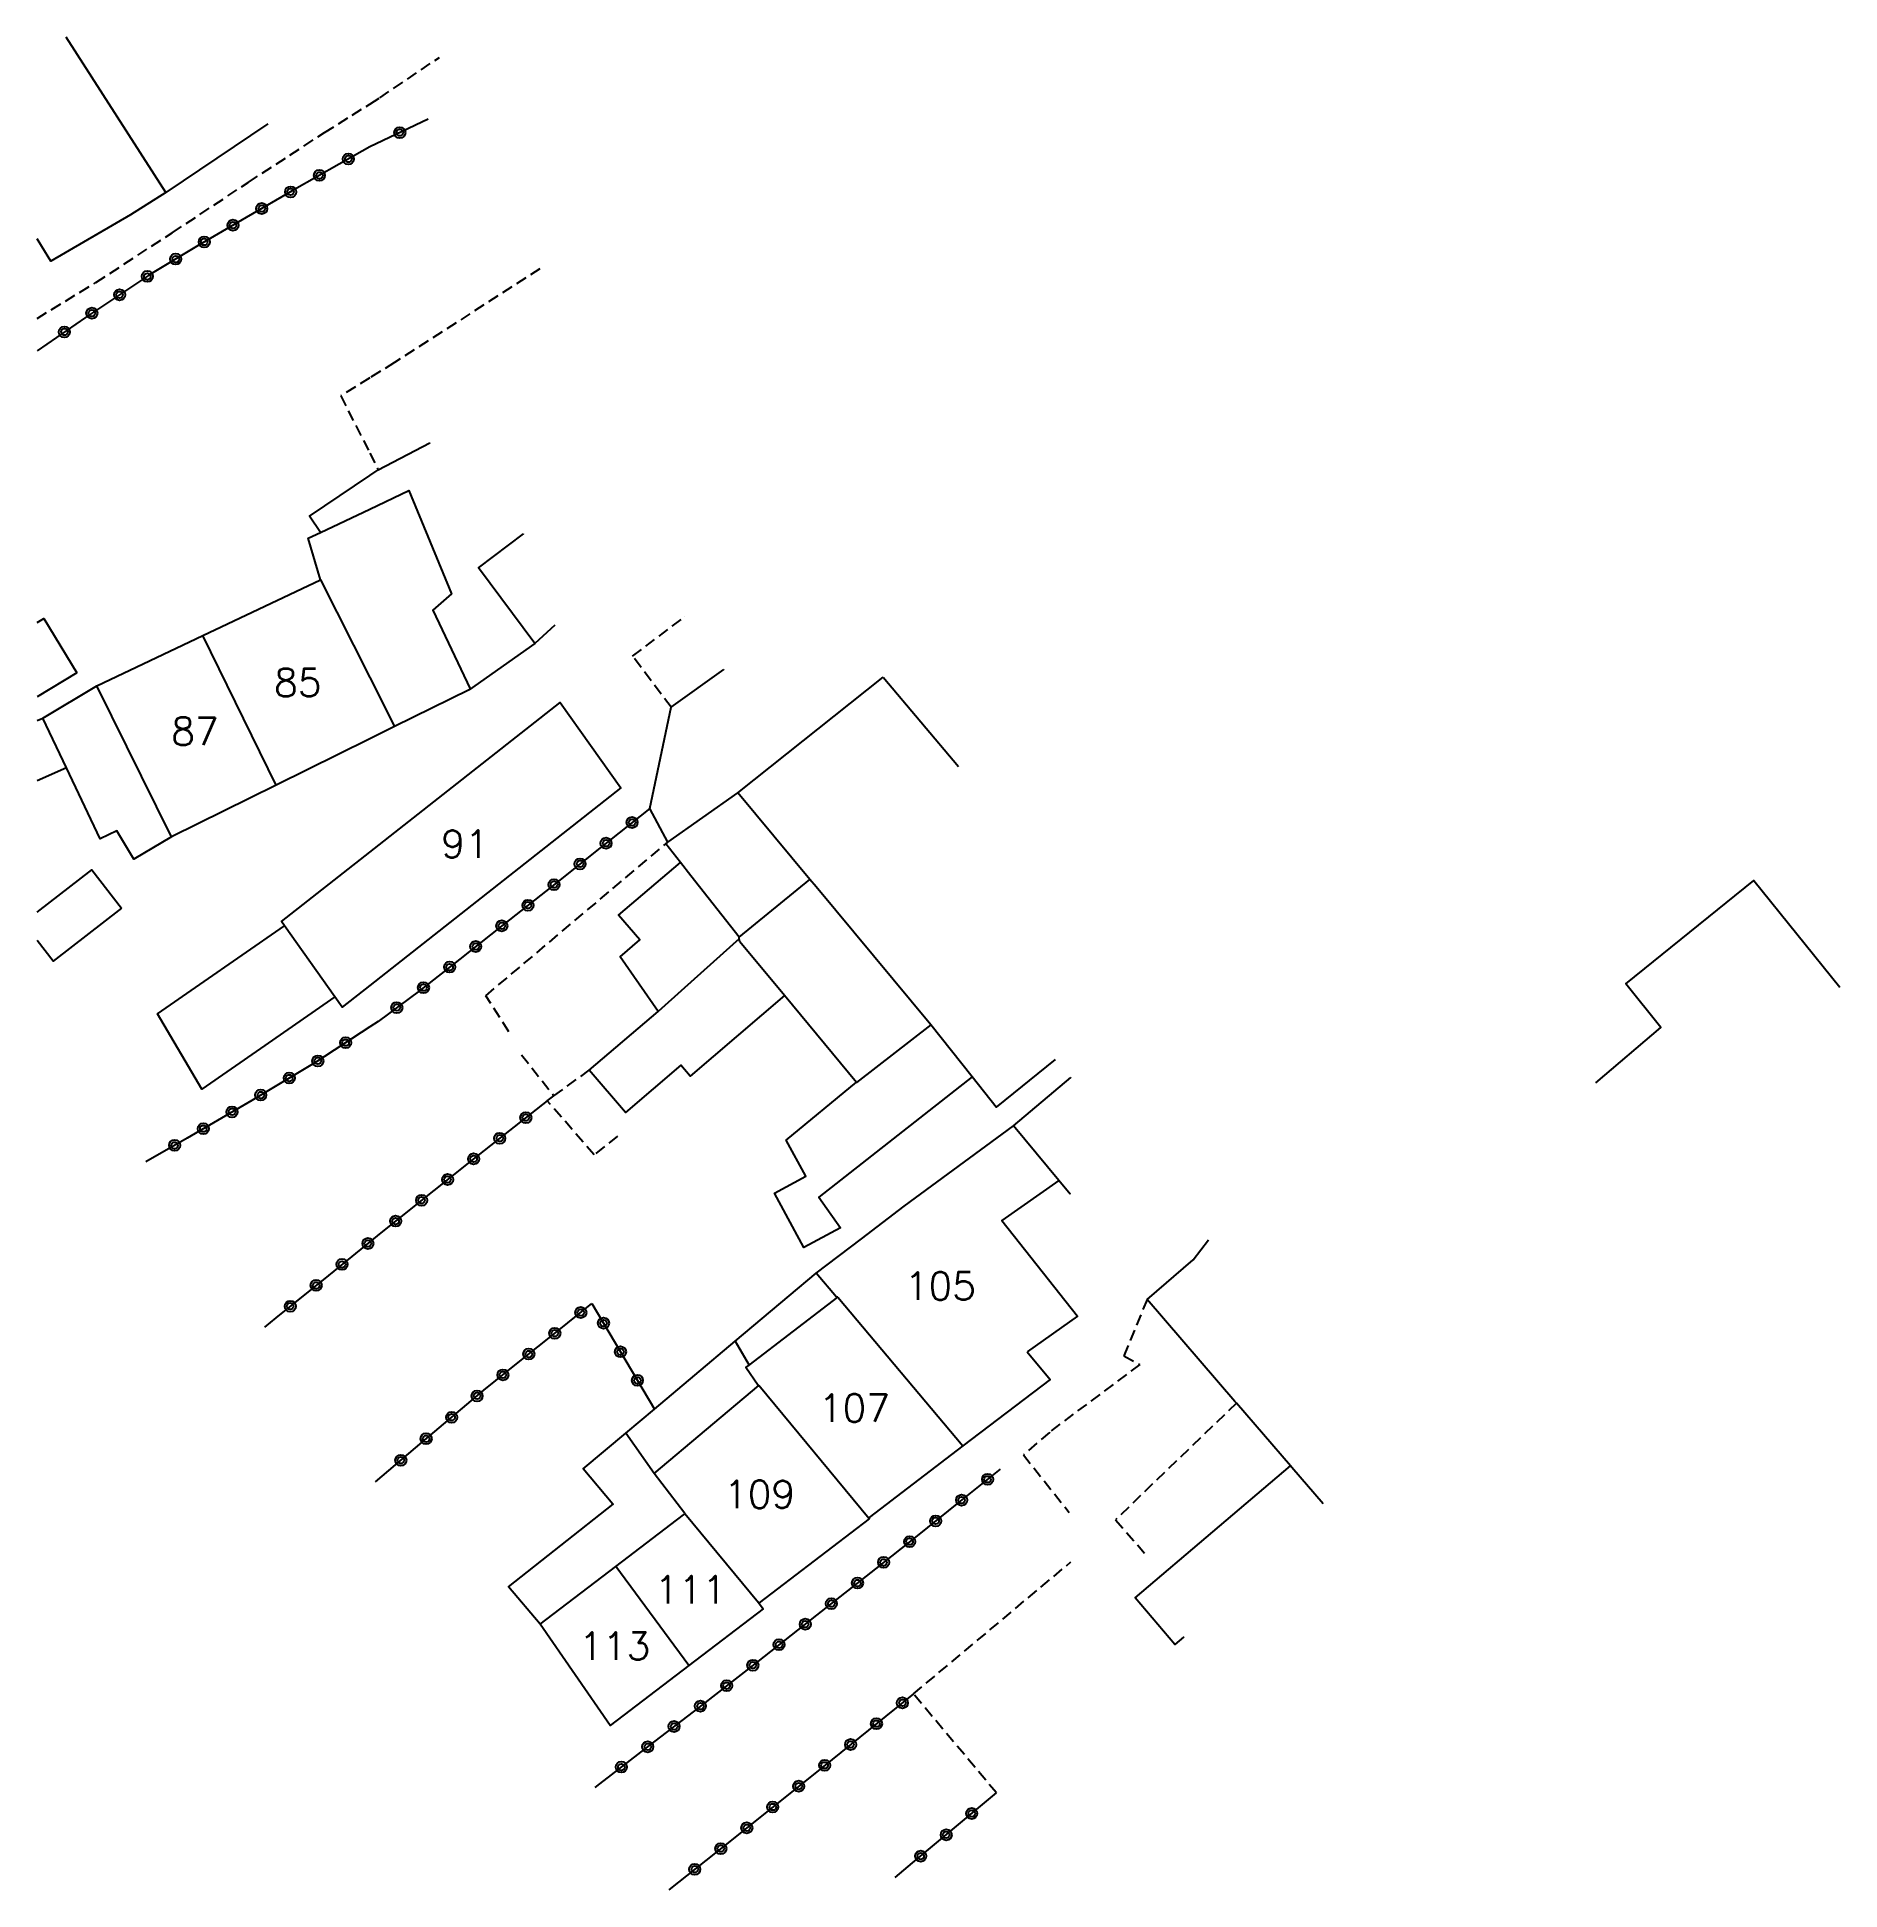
# Model space of a CAD drawing. Header units: millimetres. Extents: x 139000 to 140000, y 129196 to 129988.
# Drawn here: x 139000 to 139081.3, y 129904.3 to 129987.9 of the extents above; entities that cross this region are included whole.
import ezdxf
from ezdxf.enums import TextEntityAlignment as Align

# ---------------------------------------------------------------- set-up
doc = ezdxf.new("R2010")
doc.units = ezdxf.units.MM
doc.linetypes.add('DASHED', pattern=[0.75, 0.5, -0.25])
doc.layers.get('0').update_dxf_attribs({"linetype": 'CONTINUOUS'})
for name, color, linetype in [('W0070', 7, 'DASHED'), ('W0101', 7, 'CONTINUOUS'), ('W0104', 1, 'CONTINUOUS'), ('W0112', 1, 'DASHED'), ('W0323', 7, 'CONTINUOUS'), ('W0333', 7, 'CONTINUOUS'), ('W0991', 7, 'CONTINUOUS'), ('W1102', 7, 'CONTINUOUS')]:
    doc.layers.add(name, color=color, linetype=linetype)
doc.styles.get("Standard").update_dxf_attribs({"font": 'romans.shx', "width": 0.85})

msp = doc.modelspace()

# ---------------------------------------------------------------- texts
at = {"layer": 'W0991'}
for s, p in [('85', (139011.755, 129958.745)), ('87', (139007.119, 129956.547)), ('91', (139019.293, 129951.466)), ('105', (139040.727, 129931.538)), ('107', (139036.852, 129926.03)), ('109', (139032.575, 129922.144)), ('111', (139029.459, 129917.842)), ('113', (139026.045, 129915.299))]:
    msp.add_text(s, height=1.25, dxfattribs=at).set_placement(p, align=Align.MIDDLE_CENTER)

# ---------------------------------------------------------------- blocks, each defined once
blk = doc.blocks.new('t323o')
at = {"color": 0, "linetype": 'Continuous'}
for radius in [0.25, 0.15]:
    blk.add_circle((0, 0), radius, dxfattribs=at)

# ---------------------------------------------------------------- linework, layer by layer
at = {"layer": 'W0070'}
for points in [[(139015, 129984.828), (139015.454, 129985.113), (139018.149, 129986.937)], [(139000, 129975.166), (139002.651, 129976.788), (139006.096, 129979.027), (139009.519, 129981.301), (139012.962, 129983.544), (139014.207, 129984.331), (139015, 129984.828)]]:
    msp.add_lwpolyline(points, dxfattribs=at)
at = {"layer": 'W0101'}
for points in [[(139010.406, 129983.938), (139005.81, 129980.841), (139005.81, 129980.841), (139001.313, 129987.853)], [(139015, 129966.567), (139016.764, 129967.402), (139018.681, 129962.745), (139017.84, 129962.013), (139019.523, 129958.458), (139019.476, 129958.417), (139016.119, 129956.758)], [(139012.777, 129963.372), (139012.23, 129965.255), (139012.784, 129965.517), (139015, 129966.567)], [(139007.474, 129960.861), (139012.777, 129963.372)], [(139010.775, 129954.117), (139007.474, 129960.861)], [(139035.122, 129949.534), (139034.847, 129949.864), (139031.593, 129953.777), (139038.15, 129958.982)], [(139038.15, 129958.982), (139041.544, 129954.958)], [(139015, 129951.092), (139023.585, 129957.844), (139026.326, 129953.994), (139015, 129945.087)], [(139016.119, 129956.758), (139015, 129956.205)], [(139015, 129956.205), (139010.775, 129954.117)], [(139015, 129945.087), (139013.762, 129944.113), (139013.43, 129944.58), (139011.15, 129947.782), (139011.021, 129947.963), (139015, 129951.092)], [(139040.294, 129943.312), (139035.122, 129949.534)], [(139045.911, 129941.746), (139043.248, 129939.598), (139042.163, 129940.965), (139040.294, 129943.312), (139040.294, 129943.312)], [(139044.03, 129938.751), (139046.607, 129940.929), (139046.607, 129940.929)], [(139039.103, 129935.139), (139044.03, 129938.751)], [(139046.063, 129936.293), (139043.506, 129934.484), (139046.918, 129930.173), (139044.635, 129928.558)], [(139046.576, 129935.673), (139046.576, 129935.673), (139046.576, 129935.673), (139046.063, 129936.293), (139046.063, 129936.293)], [(139036.112, 129931.023), (139036.046, 129931.025), (139035.135, 129932.109), (139037.168, 129933.662), (139039.103, 129935.139)], [(139054.008, 129926.331), (139050.045, 129930.929), (139052.121, 129932.718)], [(139032.549, 129927.047), (139032.516, 129927.048), (139031.96, 129927.852), (139032.108, 129927.965), (139036.112, 129931.023)], [(139044.635, 129928.558), (139045.674, 129927.322), (139041.748, 129924.324)], [(139029.211, 129921.27), (139027.829, 129923.08), (139032.549, 129927.047)], [(139056.515, 129923.421), (139056.515, 129923.421), (139054.078, 129926.25), (139054.008, 129926.331)], [(139041.748, 129924.324), (139037.524, 129921.098), (139037.522, 129921.036)], [(139056.579, 129923.346), (139056.515, 129923.421)], [(139057.991, 129921.709), (139056.579, 129923.346)], [(139026.096, 129918.889), (139029.15, 129921.221), (139029.211, 129921.27)], [(139037.522, 129921.036), (139032.552, 129917.241), (139032.532, 129917.265)], [(139029.384, 129914.415), (139025.84, 129911.708), (139022.677, 129916.278), (139026.096, 129918.889)], [(139032.532, 129917.265), (139032.734, 129916.973), (139029.384, 129914.415)]]:
    msp.add_lwpolyline(points, dxfattribs=at)
at = {"layer": 'W0104'}
for points in [[(139005.81, 129980.841), (139004.206, 129979.841), (139000.621, 129977.748), (139000.214, 129978.404), (139000, 129978.749)], [(139015, 129968.077), (139015.385, 129968.337), (139017.707, 129969.557), (139017.707, 129969.557), (139017.707, 129969.557), (139017.707, 129969.557), (139017.707, 129969.557)], [(139012.784, 129965.517), (139012.29, 129966.25), (139015, 129968.077)], [(139023.352, 129961.331), (139022.443, 129960.509), (139019.906, 129963.924), (139021.931, 129965.452), (139021.931, 129965.452)], [(139000, 129961.447), (139000.31, 129961.635), (139001.79, 129959.19)], [(139010.775, 129954.117), (139006.057, 129951.786), (139002.691, 129958.597), (139007.474, 129960.861)], [(139022.443, 129960.509), (139019.476, 129958.417)], [(139001.79, 129959.19), (139000, 129958.094)], [(139028.444, 129951.541), (139027.625, 129953.069), (139028.591, 129957.631), (139028.591, 129957.631), (139030.959, 129959.334), (139030.959, 129959.334), (139030.959, 129959.334)], [(139006.057, 129951.786), (139004.363, 129950.775), (139003.596, 129952.059), (139002.846, 129951.702), (139001.325, 129954.9), (139000.257, 129957.144), (139002.691, 129958.597)], [(139000, 129957.029), (139000.257, 129957.144)], [(139001.325, 129954.9), (139000, 129954.309)], [(139042.163, 129940.965), (139035.251, 129935.537), (139036.23, 129934.158), (139034.576, 129933.262), (139033.247, 129935.717), (139034.658, 129936.481), (139033.776, 129938.109), (139036.94, 129940.718), (139036.948, 129940.703), (139033.701, 129944.626), (139031.688, 129947.057), (139031.664, 129947.185), (139031.65, 129947.258), (139029.478, 129950.023), (139029.004, 129950.627), (139028.343, 129951.469), (139028.444, 129951.541), (139031.593, 129953.777)], [(139033.701, 129944.626), (139029.451, 129940.997), (139029.03, 129941.49), (139026.526, 129939.352), (139024.895, 129941.263), (139027.997, 129943.911), (139026.289, 129946.382), (139027.172, 129947.136), (139026.22, 129948.251), (139029.004, 129950.627)], [(139000, 129948.391), (139002.467, 129950.302), (139003.813, 129948.565)], [(139031.65, 129947.258), (139034.847, 129949.864)], [(139070.288, 129940.697), (139073.212, 129943.195), (139071.628, 129945.162), (139077.412, 129949.818), (139081.288, 129945.003)], [(139003.813, 129948.565), (139000.727, 129946.174), (139000, 129947.112)], [(139013.43, 129944.58), (139010.076, 129942.249), (139007.424, 129940.406), (139005.433, 129943.809), (139011.15, 129947.782)], [(139031.664, 129947.185), (139029.191, 129944.977), (139027.997, 129943.911)], [(139040.294, 129943.312), (139036.948, 129940.703)], [(139022.677, 129916.278), (139021.257, 129917.971), (139025.969, 129921.701), (139025.953, 129921.702), (139024.621, 129923.29), (139026.541, 129924.9), (139027.835, 129925.986), (139031.482, 129929.045), (139035.135, 129932.109)], [(139031.482, 129929.045), (139032.108, 129927.965)], [(139027.829, 129923.08), (139026.541, 129924.9)], [(139051.705, 129915.67), (139051.687, 129915.691), (139051.302, 129915.364), (139049.51, 129917.476), (139056.515, 129923.421)]]:
    msp.add_lwpolyline(points, dxfattribs=at)
at = {"layer": 'W0112'}
for points in [[(139022.672, 129977.404), (139016.117, 129973.178), (139015, 129972.483)], [(139015, 129972.483), (139013.692, 129971.67), (139015, 129969.095)], [(139015, 129969.095), (139015.385, 129968.337)], [(139028.591, 129957.631), (139026.849, 129959.93), (139029.193, 129961.705), (139029.193, 129961.705)], [(139021.264, 129943.002), (139020.235, 129944.624), (139028.343, 129951.469)], [(139021.845, 129941.962), (139023.302, 129940.104)], [(139026.171, 129938.29), (139025.113, 129937.449), (139023.003, 129939.887), (139023.302, 129940.104), (139024.895, 129941.263)], [(139050.045, 129930.929), (139049, 129928.39), (139049.716, 129927.999), (139045.646, 129924.941), (139045.651, 129924.931), (139044.47, 129923.921), (139046.532, 129921.322)], [(139054.078, 129926.25), (139048.621, 129920.988)], [(139048.621, 129920.988), (139050.026, 129919.385)], [(139043.255, 129908.677), (139039.516, 129913.137), (139046.611, 129919.088)]]:
    msp.add_lwpolyline(points, dxfattribs=at)
at = {"layer": 'W0323'}
for points in [[(139017.63, 129984.149), (139015, 129982.899), (139015, 129982.899)], [(139015, 129982.899), (139013.619, 129982.121), (139011.609, 129980.974), (139009.433, 129979.719), (139007.264, 129978.452), (139005.115, 129977.154), (139002.187, 129975.214), (139000, 129973.701)], [(139027.625, 129953.069), (139025.379, 129951.281), (139023.133, 129949.492), (139020.879, 129947.715), (139019.061, 129946.275), (139017.238, 129944.842), (139015.376, 129943.465), (139015, 129943.218)], [(139015, 129943.218), (139012.568, 129941.624), (139009.679, 129939.901), (139006.773, 129938.206), (139004.901, 129937.125)], [(139023.003, 129939.887), (139021.295, 129938.539), (139019.587, 129937.19), (139017.883, 129935.837), (139015.505, 129933.927), (139015, 129933.518)], [(139015, 129933.518), (139013.135, 129932.007), (139010.761, 129930.092), (139010.248, 129929.681)], [(139015.263, 129922.699), (139017.365, 129924.498), (139020.151, 129926.836), (139021.769, 129928.143), (139023.394, 129929.441), (139025.019, 129930.739)], [(139025.019, 129930.739), (139027.835, 129925.986)], [(139043.424, 129923.269), (139041.55, 129921.769), (139039.675, 129920.27), (139037.797, 129918.775), (139035.15, 129916.685), (139032.496, 129914.605), (139029.837, 129912.531), (139027.602, 129910.805), (139025.363, 129909.085), (139025.156, 129908.924)], [(139039.516, 129913.137), (139035.452, 129909.872), (139031.388, 129906.607), (139028.479, 129904.299)], [(139038.685, 129904.866), (139039.47, 129905.515), (139040.734, 129906.567), (139041.994, 129907.622), (139043.255, 129908.677)]]:
    msp.add_lwpolyline(points, dxfattribs=at)
at = {"layer": 'W0333'}
msp.add_lwpolyline([(139000.621, 129977.748), (139000.214, 129978.404)], dxfattribs=at)
at = {"layer": 'W1102'}
for points in [[(139012.777, 129963.372), (139015, 129958.973)], [(139015, 129958.973), (139016.119, 129956.758)], [(139046.063, 129936.293), (139044.03, 129938.751), (139044.03, 129938.751)], [(139052.121, 129932.718), (139052.121, 129932.718), (139052.811, 129933.614)], [(139036.112, 129931.023), (139041.748, 129924.324)], [(139037.522, 129921.036), (139032.549, 129927.047)], [(139029.211, 129921.27), (139032.532, 129917.265)], [(139029.384, 129914.415), (139026.096, 129918.889)]]:
    msp.add_lwpolyline(points, dxfattribs=at)

# ---------------------------------------------------------------- block references
at = {"layer": 'W0323'}
for p, rotation in [((139016.355, 129983.543), 205.410581187414), ((139014.037, 129982.356), 209.3951657245352), ((139012.732, 129981.615), 209.7111020330942), ((139010.131, 129980.121), 209.9740405599392), ((139011.43, 129980.871), 209.9740405599392), ((139008.833, 129979.369), 210.2909160935708), ((139007.538, 129978.612), 210.2909160935708), ((139006.252, 129977.841), 211.1320543280523), ((139004.972, 129977.059), 213.5271930387034), ((139003.721, 129976.23), 213.5271930387034), ((139002.471, 129975.402), 213.5271930387034), ((139001.233, 129974.554), 214.6848429715965), ((139026.83, 129952.436), 218.5226627048111), ((139025.656, 129951.502), 218.5226627048111), ((139024.483, 129950.567), 218.5382738232778), ((139023.31, 129949.633), 218.5382738232778), ((139022.133, 129948.703), 218.2514058163051), ((139020.955, 129947.775), 218.2514058163051), ((139019.779, 129946.843), 218.3820127120688), ((139018.601, 129945.914), 218.1697168868791), ((139017.422, 129944.987), 218.1697168868791), ((139016.22, 129944.089), 216.4839400323592), ((139013.914, 129942.506), 213.2419410361888), ((139012.66, 129941.684), 213.2419410361888), ((139011.374, 129940.912), 210.8118561775254), ((139010.086, 129940.144), 210.8118561775254), ((139008.792, 129939.384), 210.2539853251343), ((139007.497, 129938.628), 210.2539853251343), ((139022.039, 129939.126), 218.2814609173911), ((139006.2, 129937.875), 210.0105182880832), ((139020.862, 129938.197), 218.3021254135924), ((139019.684, 129937.267), 218.3021254135924), ((139018.51, 129936.335), 218.450070118736), ((139017.337, 129935.399), 218.771289916949), ((139016.168, 129934.459), 218.771289916949), ((139014.916, 129933.45), 219.0139646555155), ((139013.75, 129932.506), 219.0139646555155), ((139012.584, 129931.562), 218.8915717917204), ((139011.416, 129930.621), 218.8915717917204), ((139024.516, 129930.337), 38.61678372237831), ((139023.344, 129929.401), 38.61678372269154), ((139025.541, 129929.858), 300.645380752823), ((139022.172, 129928.465), 38.61678372269154), ((139026.306, 129928.567), 300.645380752823), ((139021.003, 129927.525), 38.93084048027973), ((139027.07, 129927.277), 300.645380752823), ((139019.841, 129926.576), 40.00323933507214), ((139018.692, 129925.612), 40.00323933507214), ((139017.543, 129924.648), 40.00323933507214), ((139016.402, 129923.674), 40.55737301371239), ((139042.856, 129922.815), 218.6747193217819), ((139041.685, 129921.877), 218.6747193217819), ((139040.514, 129920.941), 218.6411706320381), ((139039.342, 129920.005), 218.5218811400095), ((139038.168, 129919.07), 218.5218811400095), ((139036.992, 129918.139), 218.2936721139609), ((139035.815, 129917.21), 218.2936721139609), ((139034.636, 129916.282), 218.0866042020826), ((139033.455, 129915.357), 218.0866042020826), ((139032.274, 129914.432), 217.953962932267), ((139031.092, 129913.51), 217.953962932267), ((139029.909, 129912.587), 217.953962932267), ((139039.017, 129912.736), 218.7782445378642), ((139028.722, 129911.67), 217.6774557348607), ((139037.848, 129911.797), 218.7782445378642), ((139027.535, 129910.753), 217.5314729505954), ((139036.679, 129910.857), 218.7782445378642), ((139035.509, 129909.918), 218.7782445378642), ((139026.345, 129909.839), 217.5314729505954), ((139034.34, 129908.978), 218.7782445380645), ((139033.17, 129908.039), 218.7782445380645), ((139042.142, 129907.746), 39.91711946669582), ((139032.001, 129907.1), 218.7782445380645), ((139040.992, 129906.783), 39.93949164194295), ((139030.829, 129906.163), 218.4263695811625), ((139039.84, 129905.823), 39.7698839093841), ((139029.654, 129905.231), 218.4263695811625)]:
    msp.add_blockref('t323o', p, dxfattribs=dict(at, rotation=rotation))

msp.set_redraw_order([(e.dxf.handle, doc.entitydb.next_handle()) for e in msp.query("TEXT MTEXT ATTDEF DIMENSION ARC_DIMENSION")])  # texts and dimensions are drawn at this point

doc.saveas('drawing.dxf')
